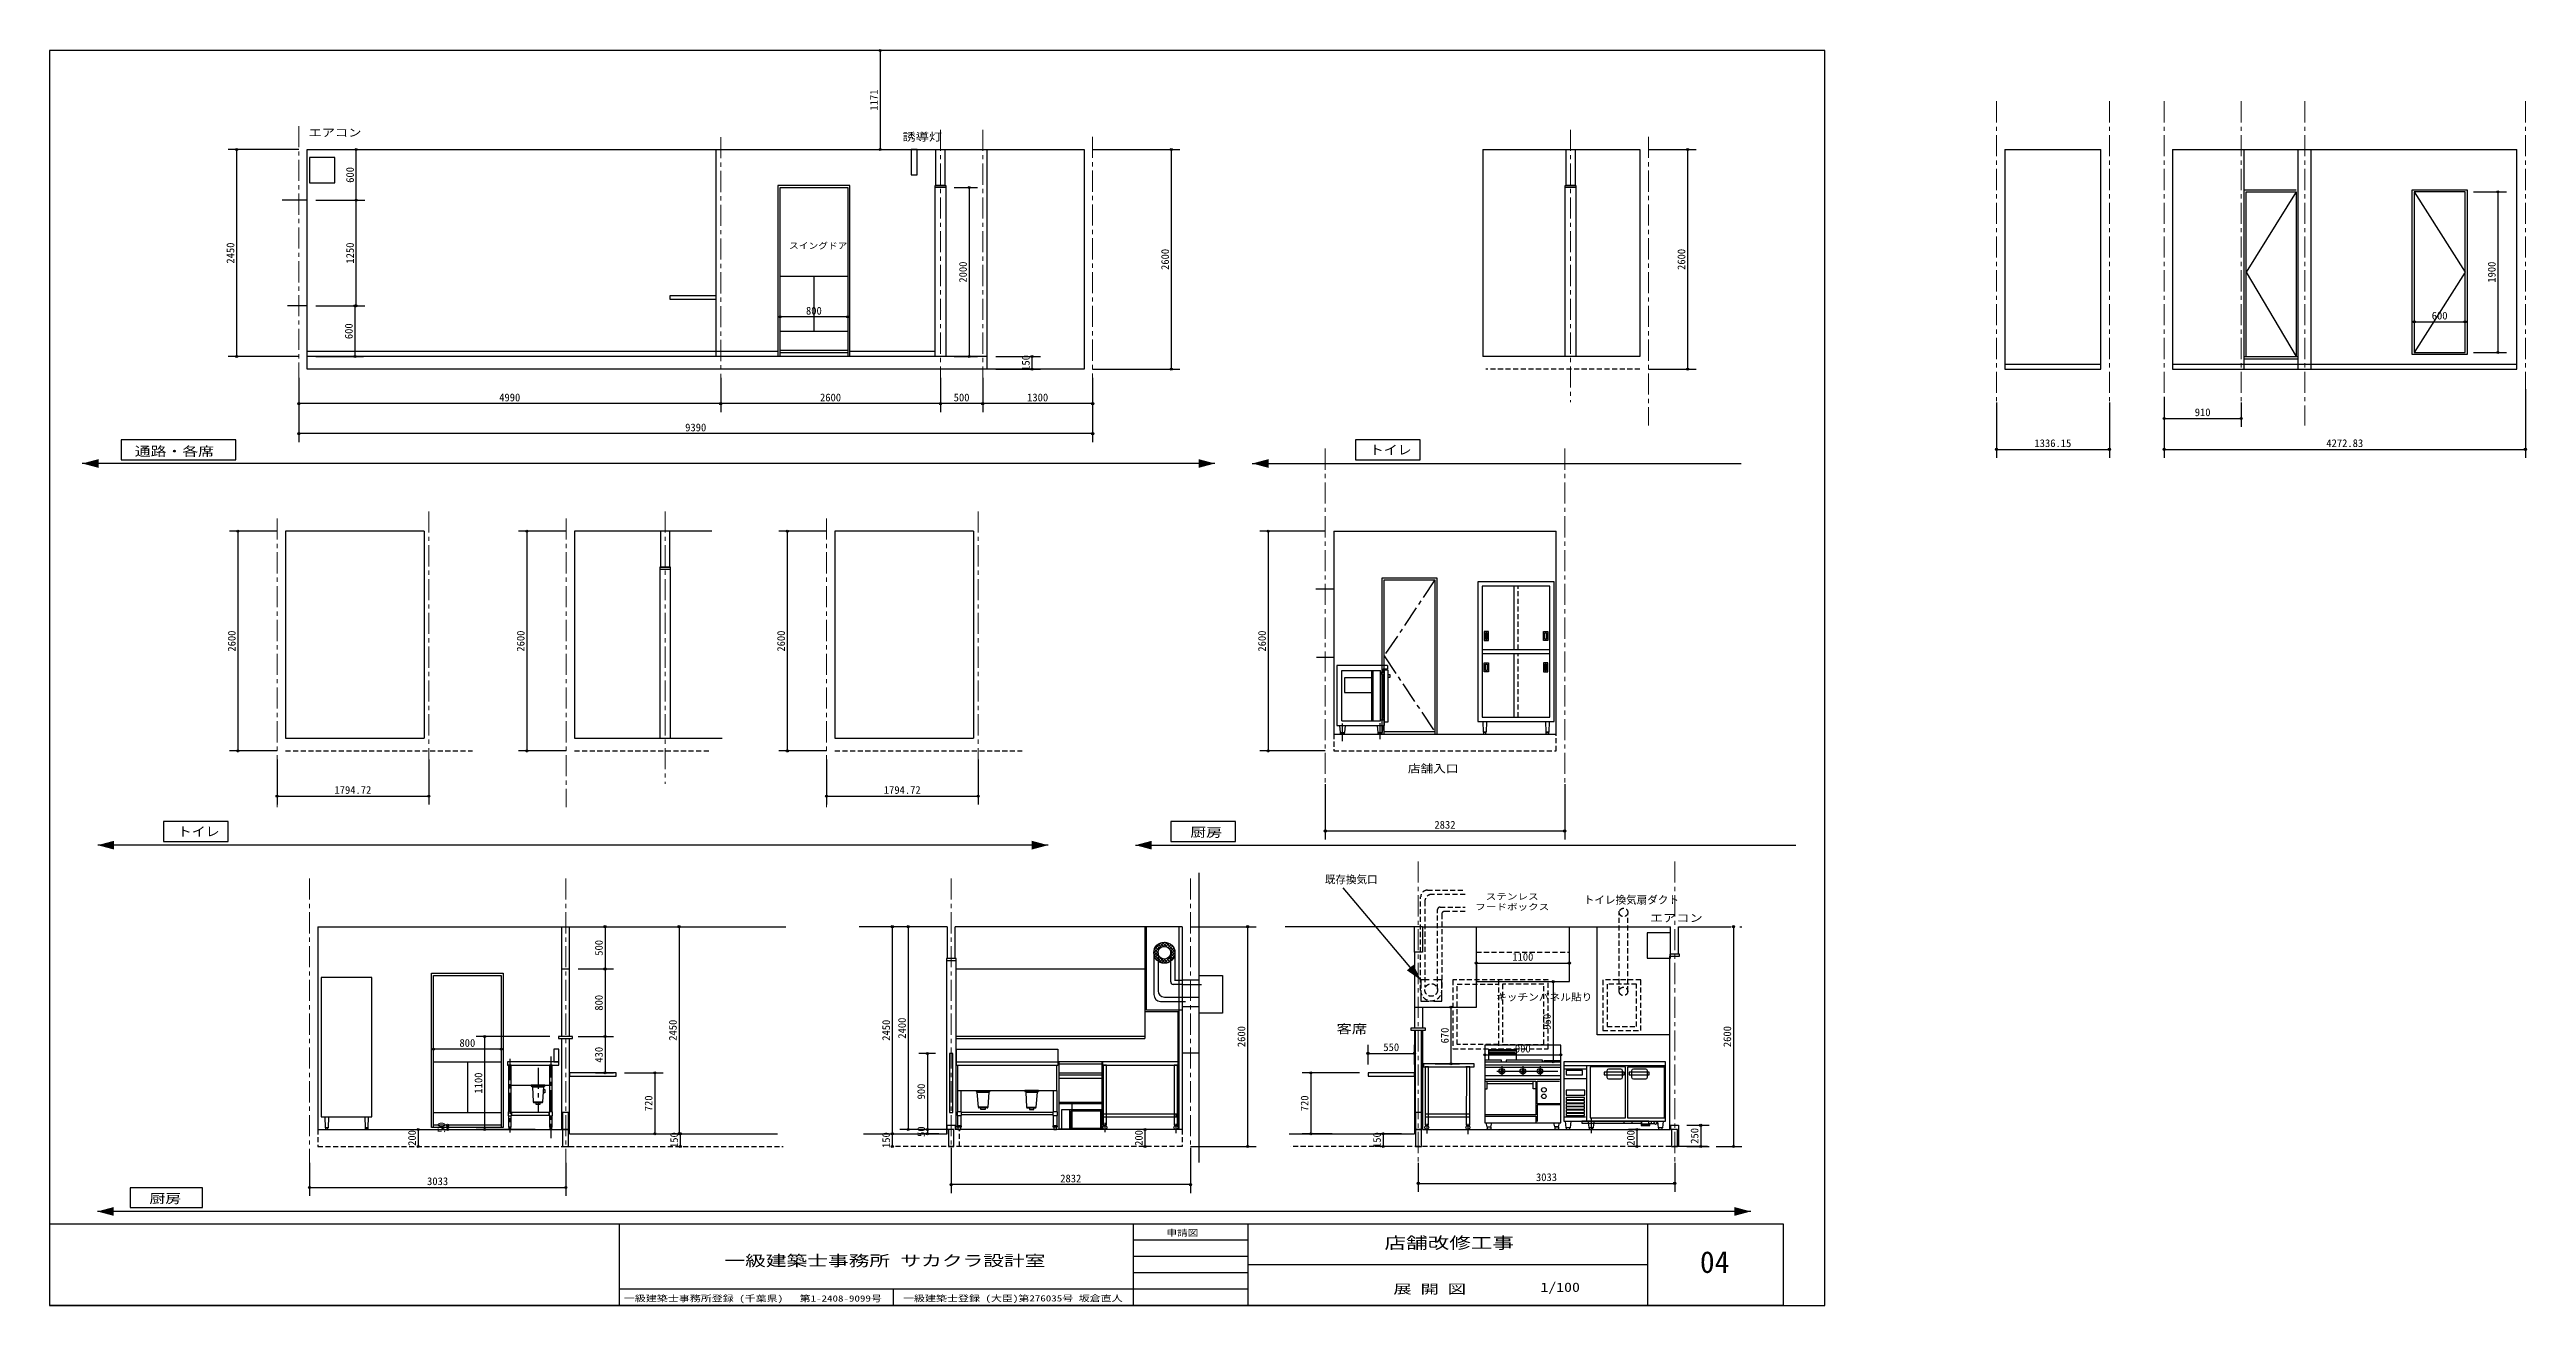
# Model space of a CAD drawing. Units: millimetres at full size, sheet at 1:50. Extents: x -40879 to 19685, y -34692 to 6825.
# Drawn here: x -9617 to 19685, y -34692 to -19830 of the extents above; entities that cross this region are included whole.
import ezdxf
from ezdxf.enums import TextEntityAlignment as Align

# ---------------------------------------------------------------- set-up
doc = ezdxf.new("R2010")
doc.units = ezdxf.units.MM
doc.header["$LTSCALE"] = 50
doc.header["$PDMODE"] = 32
doc.header["$PDSIZE"] = 25
for name, pattern in [('CHAIN1', [8, 5, -1, 1, -1]), ('DASHED1', [1.8, 1.2, -0.6]), ('DASHED2', [3, 2, -1])]:
    doc.linetypes.add(name, pattern=pattern)
doc.layers.add('0-0_0', color=7, linetype='Continuous')
doc.layers.add('0-8_8', color=6, linetype='CHAIN1', lineweight=9)
doc.styles.add('ＭＳ ゴシック', font='')
doc.styles.get('ＭＳ ゴシック').set_extended_font_data('MS Gothic')

msp = doc.modelspace()

# ---------------------------------------------------------------- texts
at = {"layer": '0-0_0', "style": 'ＭＳ ゴシック'}
for s, p in [('1171', (209.17, -20552.86)), ('600', (-5988.75, -21407.11)), ('2450', (-7403.57, -22363.36)), ('1250', (-5988.75, -22363.36)), ('2600', (3653.32, -22438.36)), ('2600', (9761.19, -22438.36)), ('2000', (1262.19, -22588.36)), ('1900', (19346.98, -22589.16)), ('600', (-6003.75, -23257.11)), ('150', (2005.31, -23632.11)), ('2600', (-7388.6, -26954.96)), ('2600', (-3970.54, -26954.96)), ('2600', (-889.62, -26954.96)), ('2600', (4799.67, -26954.96)), ('500', (-3045.22, -30553.9)), ('800', (-3045.22, -31203.9)), ('2450', (-2169.78, -31560.15)), ('2450', (353.15, -31560.15)), ('2400', (540.91, -31535.15)), ('950', (8169.93, -31428.9)), ('430', (-3045.22, -31818.9)), ('2600', (4556.07, -31635.15)), ('670', (6961.67, -31591.3)), ('2600', (10303.95, -31635.15)), ('1100', (-4469.82, -32185.15)), ('720', (-2456.98, -32393.9)), ('900', (767.79, -32253.9)), ('720', (5303.26, -32393.9)), ('200', (-5255.08, -32803.9)), ('50', (-4907.61, -32647.65)), ('150', (-2154.78, -32828.9)), ('150', (353.15, -32828.9)), ('50', (767.79, -32697.65)), ('200', (3341.74, -32803.9)), ('150', (6159.61, -32828.9)), ('200', (9161.39, -32803.9)), ('250', (9916.55, -32778.9))]:
    msp.add_text(s, height=91.64, rotation=90, dxfattribs=at).set_placement(p, align=Align.BOTTOM_LEFT)
for s, height, width, p in [('エアコン', 91.64, 1.25, (-6552.35, -20887.34)), ('誘導灯', 91.64, 1.25, (473.83, -20936.75)), ('スイングドア', 73.31, 1.15, (-868.59, -22210.74)), ('通路・各席', 110, 1.25, (-8608.69, -24672.03)), ('トイレ', 110, 1.1, (6001.26, -24655.28)), ('店舗入口', 91.64, 1.2, (6451.37, -28413.93)), ('トイレ', 110, 1.1, (-8099.6, -29171.87)), ('厨房', 110, 1.25, (3878.32, -29179.49)), ('ステンレス', 73.31, 1.25, (7373.33, -29912.13)), ('フードボックス', 73.31, 1.25, (7249.22, -30035.12)), ('エアコン', 91.64, 1.25, (9314.65, -30181.18)), ('キッチンパネル貼り', 84.31, 1.1, (7495.51, -31110.88)), ('客席', 110, 1.2, (5609.28, -31506.85)), ('厨房', 110, 1.25, (-8435.21, -33513.99)), ('申請図', 73.31, 1.25, (3597.04, -33891.57)), ('店舗改修工事', 138.6, 1.35, (6175.9, -34061.74)), ('一級建築士事務所 サカクラ設計室', 128.3, 1.4, (-1632.97, -34264.85)), ('一級建築士登録 (大臣)第276035号 坂倉直人', 73.31, 1.3, (480.01, -34666.85)), ('1/100', 110, 1.25, (8019.54, -34564.29))]:
    msp.add_text(s, height=height, dxfattribs=dict(at, width=width)).set_placement(p, align=Align.BOTTOM_LEFT)
for s, height, p in [('800', 91.64, (-668.16, -22994.13)), ('600', 91.64, (18564.03, -23051.97)), ('4990', 91.64, (-4297.22, -24020.21)), ('2600', 91.64, (-502.22, -24020.21)), ('500', 91.64, (1079.03, -24020.21)), ('1300', 91.64, (1947.78, -24020.21)), ('9390', 91.64, (-2097.22, -24375.06)), ('910', 91.64, (15760.75, -24195.98)), ('1336.15', 91.64, (13864.17, -24561.48)), ('4272.83', 91.64, (17317.16, -24561.48)), ('1794.72', 91.64, (-6246.49, -28665.23)), ('1794.72', 91.64, (252.49, -28665.23)), ('2832', 91.64, (6766.21, -29077.28)), ('既存換気口', 91.64, (5469.33, -29725.16)), ('トイレ換気扇ダクト', 91.64, (8534, -29965.94)), ('1100', 91.64, (7687.4, -30640.39)), ('800', 91.64, (-4767.48, -31658.59)), ('550', 91.64, (6161.99, -31709.1)), ('900', 91.64, (7718.65, -31725.84)), ('3033', 91.64, (-5150.79, -33295.25)), ('2832', 91.64, (2339.53, -33262.48)), ('3033', 91.64, (7967.24, -33247.48)), ('04', 256.6, (9907.04, -34383.71))]:
    msp.add_text(s, height=height, dxfattribs=at).set_placement(p, align=Align.BOTTOM_LEFT)
at = {"layer": '0-0_0', "style": 'ＭＳ ゴシック', "width": 1.3}
msp.add_text('一級建築士事務所登録 (千葉県) \u3000第1-2408-9099号', height=73.31, rotation=359.985, dxfattribs=at).set_placement((-2822.6, -34667.42), align=Align.BOTTOM_LEFT)
at = {"layer": '0-0_0', "insert": (6279.78, -34564.29), "char_height": 110, "attachment_point": 7, "style": 'ＭＳ ゴシック'}
msp.add_mtext('\\T1.48;\\W1.45;展開図', dxfattribs=at)

# ---------------------------------------------------------------- linework, layer by layer
at = {"layer": '0-0_0'}
for p, q in [((209.17, -19842.36), (209.17, -21013.36)), ((-6667.22, -21013.36), (-7503.57, -21013.36)), ((-7403.57, -21013.36), (-7403.57, -23463.36)), ((-6567.22, -21013.36), (2622.78, -21013.36)), ((-6567.22, -23613.36), (-6567.22, -21013.36)), ((-6467.22, -21013.36), (-5888.75, -21013.36)), ((-5988.75, -21613.36), (-5988.75, -21013.36)), ((-1730.56, -23463.36), (-1730.56, -21013.36)), ((869.44, -21438.36), (869.44, -21013.36)), ((976.11, -21013.36), (976.11, -21438.36)), ((1476.11, -23463.36), (1476.11, -21013.36)), ((2622.78, -21013.36), (2622.78, -23613.36)), ((2722.78, -21013.36), (3753.32, -21013.36)), ((3653.32, -21013.36), (3653.32, -23613.36)), ((7339.82, -21013.36), (9197.68, -21013.36)), ((7339.82, -21013.36), (7339.82, -23463.36)), ((8324.35, -21438.36), (8324.35, -21013.36)), ((8431.02, -21013.36), (8431.02, -21438.36)), ((9197.68, -21013.36), (9197.68, -23463.36)), ((9297.68, -21013.36), (9861.19, -21013.36)), ((9761.19, -21013.36), (9761.19, -23613.36)), ((13514.85, -21014.16), (14651, -21014.16)), ((14651, -23614.16), (14651, -21014.16)), ((15499.5, -21014.16), (19572.33, -21014.16)), ((15499.5, -21014.16), (15499.5, -23614.16)), ((16344.5, -23614.16), (16344.5, -21014.16)), ((16985.52, -23614.16), (16985.52, -21014.16)), ((17139.41, -23614.16), (17139.41, -21014.16)), ((-6567.22, -21613.36), (-6864.34, -21613.36)), ((-6467.22, -21613.36), (-5888.75, -21613.36)), ((-6467.22, -21613.36), (-5888.75, -21613.36)), ((-5988.75, -22863.36), (-5988.75, -21613.36)), ((-974.41, -21463.36), (-174.41, -21463.36)), ((-974.41, -23463.36), (-974.41, -21463.36)), ((-174.41, -21463.36), (-174.41, -23463.36)), ((-149.41, -23463.36), (-149.41, -21438.36)), ((859.44, -23463.36), (859.44, -21463.36)), ((976.11, -21438.36), (869.44, -21438.36)), ((986.11, -21463.36), (986.11, -23463.36)), ((1086.11, -21463.36), (1362.19, -21463.36)), ((1262.19, -21463.36), (1262.19, -23463.36)), ((8314.35, -23463.36), (8314.35, -21463.36)), ((8431.02, -21438.36), (8324.35, -21438.36)), ((8441.02, -21463.36), (8441.02, -23463.36)), ((16344.5, -21489.16), (16960.52, -21489.16)), ((18332.78, -23439.16), (18332.78, -21489.16)), ((19057.78, -21514.16), (19446.98, -21514.16)), ((19346.98, -21514.16), (19346.98, -23414.16)), ((-974.41, -22513.36), (-174.41, -22513.36)), ((-574.41, -22513.36), (-574.41, -23163.36)), ((-6567.22, -22863.36), (-6800.33, -22863.36)), ((-6467.22, -22863.36), (-5903.75, -22863.36)), ((-6467.22, -22863.36), (-5888.75, -22863.36)), ((-6003.75, -22863.36), (-6003.75, -23463.36)), ((-174.41, -22994.13), (-974.41, -22994.13)), ((18357.78, -23051.97), (18957.78, -23051.97)), ((-1637.16, -23403.36), (-6567.22, -23403.36)), ((-999.41, -23403.36), (-1730.56, -23403.36)), ((-974.41, -23163.36), (-174.41, -23163.36)), ((-974.41, -23388.36), (-174.41, -23388.36)), ((-974.41, -23413.36), (-174.41, -23413.36)), ((859.44, -23403.36), (-149.41, -23403.36)), ((18982.78, -23439.16), (18332.78, -23439.16)), ((19057.78, -23414.16), (19446.98, -23414.16)), ((-6667.22, -23463.36), (-7503.57, -23463.36)), ((-6667.22, -23713.36), (-6667.22, -24120.21)), ((1476.11, -23463.36), (-6567.22, -23463.36)), ((-6467.22, -23463.36), (-5903.75, -23463.36)), ((-1677.22, -23713.36), (-1677.22, -24120.21)), ((-1677.22, -23713.36), (-1677.22, -24120.21)), ((922.78, -23713.36), (922.78, -24120.21)), ((922.78, -23713.36), (922.78, -24120.21)), ((1086.11, -23463.36), (1362.19, -23463.36)), ((1422.78, -23713.36), (1422.78, -24120.21)), ((1422.78, -23713.36), (1422.78, -24120.21)), ((1476.11, -23613.36), (1476.11, -23463.36)), ((1576.11, -23463.36), (2105.31, -23463.36)), ((1576.11, -23613.36), (2105.31, -23613.36)), ((2005.31, -23463.36), (2005.31, -23613.36)), ((2722.78, -23613.36), (3753.32, -23613.36)), ((2722.78, -23713.36), (2722.78, -24120.21)), ((9197.68, -23463.36), (7339.82, -23463.36)), ((9297.68, -23613.36), (9861.19, -23613.36)), ((13514.85, -23554.16), (14651, -23554.16)), ((15499.5, -23554.16), (19572.33, -23554.16)), ((16344.5, -23464.16), (16985.52, -23464.16)), ((16344.5, -23489.16), (16985.52, -23489.16)), ((-6667.22, -23937.39), (-6667.22, -24475.06)), ((-1677.22, -24020.21), (-6667.22, -24020.21)), ((922.78, -24020.21), (-1677.22, -24020.21)), ((1422.78, -24020.21), (922.78, -24020.21)), ((2722.78, -24020.21), (1422.78, -24020.21)), ((2722.78, -23937.39), (2722.78, -24475.06)), ((13414.85, -24008.6), (13414.85, -24661.48)), ((14751, -24008.6), (14751, -24661.48)), ((15399.5, -23938.52), (15399.5, -24661.48)), ((15399.5, -24008.6), (15399.5, -24295.98)), ((16309.5, -24008.6), (16309.5, -24295.98)), ((19672.33, -23848.75), (19672.33, -24661.48)), ((15399.5, -24195.98), (16309.5, -24195.98)), ((2722.78, -24375.06), (-6667.22, -24375.06)), ((13414.85, -24561.48), (14751, -24561.48)), ((15399.5, -24561.48), (19672.33, -24561.48)), ((4169.18, -24728.65), (-9229.23, -24728.65)), ((4611.46, -24728.65), (10396.75, -24728.65)), ((-6925.09, -25529.96), (-7488.6, -25529.96)), ((-7388.6, -25529.96), (-7388.6, -28129.96)), ((-6825.09, -25529.96), (-6825.09, -27979.96)), ((-5183.72, -25529.96), (-6825.09, -25529.96)), ((-5183.72, -25529.96), (-5183.72, -27979.96)), ((-3507.03, -25529.96), (-4070.54, -25529.96)), ((-3970.54, -25529.96), (-3970.54, -28129.96)), ((-3407.03, -25529.96), (-3407.03, -27979.96)), ((-1781.48, -25529.96), (-3407.03, -25529.96)), ((-426.11, -25529.96), (-989.62, -25529.96)), ((-889.62, -25529.96), (-889.62, -28129.96)), ((-326.11, -25529.96), (-326.11, -27979.96)), ((1315.26, -25529.96), (-326.11, -25529.96)), ((1315.26, -25529.96), (1315.26, -27979.96)), ((5475.21, -25529.96), (4699.67, -25529.96)), ((4799.67, -25529.96), (4799.67, -28129.96)), ((5575.21, -25529.96), (5575.21, -27929.96)), ((5575.21, -25529.96), (8207.21, -25529.96)), ((8207.21, -27929.96), (8207.21, -25529.96)), ((-2397.26, -25979.96), (-2397.26, -27979.96)), ((-2270.59, -27979.96), (-2270.59, -25979.96)), ((5575.21, -26214.96), (5363.22, -26214.96)), ((6146.65, -27929.96), (6146.65, -26080.37)), ((6771.65, -26105.37), (6771.65, -27929.96)), ((7331.23, -26179.96), (7331.23, -27729.96)), ((8131.23, -26179.96), (7331.23, -26179.96)), ((7706.23, -26179.96), (7706.23, -26929.96)), ((8131.23, -27729.96), (8131.23, -26179.96)), ((7331.23, -26929.96), (8131.23, -26929.96)), ((5575.21, -27022.71), (5371, -27022.71)), ((6210.13, -27118.3), (5610.13, -27118.3)), ((5610.13, -27118.3), (5610.13, -27829.96)), ((5671.95, -27773.97), (5671.95, -27177.78)), ((5671.95, -27177.78), (6129.65, -27177.78)), ((6022.98, -27177.78), (6022.98, -27773.97)), ((6041.01, -27773.97), (6041.01, -27177.78)), ((6129.65, -27773.97), (6129.65, -27177.78)), ((6157.64, -27229.1), (6157.64, -27730.14)), ((6210.13, -27118.3), (6210.13, -27157.95)), ((8131.23, -26979.96), (7331.23, -26979.96)), ((7706.23, -26979.96), (7706.23, -27729.96)), ((5701.1, -27265.26), (5701.1, -27438.94)), ((6022.98, -27265.26), (5701.1, -27265.26)), ((5701.1, -27438.94), (6022.98, -27438.94)), ((5610.13, -27829.96), (6175.14, -27829.96)), ((5641.72, -27829.96), (5651.11, -27911.4)), ((5671.95, -27773.97), (6129.65, -27773.97)), ((5676.06, -27805.73), (5676.06, -28012.61)), ((5710.4, -27829.96), (5701.01, -27911.4)), ((6087.78, -27829.96), (6097.17, -27911.4)), ((6122.12, -27800.45), (6122.12, -27989.02)), ((6156.46, -27829.96), (6147.07, -27911.4)), ((6152.1, -27740.15), (6159.32, -27740.15)), ((7331.23, -27729.96), (8131.23, -27729.96)), ((7340.75, -27779.96), (7344.52, -27909.32)), ((7381.94, -27779.96), (7378.18, -27909.32)), ((8080.52, -27779.96), (8084.29, -27909.32)), ((8121.72, -27779.96), (8117.95, -27909.32)), ((-6825.09, -27979.96), (-5183.72, -27979.96)), ((-3407.03, -27979.96), (-1659.58, -27979.96)), ((-326.11, -27979.96), (1315.26, -27979.96)), ((5575.21, -27929.96), (8207.21, -27929.96)), ((5651.11, -27911.4), (5701.01, -27911.4)), ((5697.33, -27911.4), (5697.33, -27929.96)), ((6097.17, -27911.4), (6147.07, -27911.4)), ((6143.39, -27911.4), (6143.39, -27929.96)), ((6771.65, -27904.96), (6171.65, -27904.96)), ((7344.52, -27909.32), (7378.18, -27909.32)), ((8117.95, -27909.32), (8084.29, -27909.32)), ((-6925.09, -28129.96), (-7488.6, -28129.96)), ((-6925.09, -28229.96), (-6925.09, -28765.23)), ((-5130.38, -28229.96), (-5130.38, -28765.23)), ((-3507.03, -28129.96), (-4070.54, -28129.96)), ((-426.11, -28129.96), (-989.62, -28129.96)), ((-426.11, -28229.96), (-426.11, -28765.23)), ((1368.6, -28229.96), (1368.6, -28765.23)), ((5475.21, -28129.96), (4699.67, -28129.96)), ((-6925.09, -28665.23), (-5130.38, -28665.23)), ((-426.11, -28665.23), (1368.6, -28665.23)), ((5475.21, -28524.4), (5475.21, -29177.28)), ((8307.21, -28524.4), (8307.21, -29177.28)), ((2196.74, -29245.25), (-9047.12, -29245.25)), ((3228.77, -29245.25), (11042.29, -29245.25)), ((5475.21, -29077.28), (8307.21, -29077.28)), ((3980.53, -29572), (3980.53, -32998.52)), ((6604.39, -30840.67), (5685.13, -29751.56)), ((-6442.29, -30210.15), (-6442.29, -32610.15)), ((-6442.29, -30210.15), (-908.27, -30210.15)), ((-3558.29, -30710.15), (-3558.29, -30210.15)), ((-3464.29, -30710.15), (-3464.29, -30210.15)), ((-3364.29, -30210.15), (-2945.22, -30210.15)), ((-3045.22, -30210.15), (-3045.22, -30710.15)), ((-2169.78, -30210.15), (-2169.78, -32660.15)), ((1003.53, -30210.15), (-39.32, -30210.15)), ((353.15, -30210.15), (353.15, -32660.15)), ((997.53, -30210.15), (440.91, -30210.15)), ((540.91, -30210.15), (540.91, -32610.15)), ((1003.53, -30210.15), (1003.53, -30585.15)), ((3780.53, -30210.15), (1097.53, -30210.15)), ((1097.53, -30585.15), (1097.53, -30210.15)), ((3341.22, -30210.15), (3341.22, -31533.94)), ((3361.72, -31198.3), (3361.72, -30210.15)), ((3446.72, -30518.68), (3572.27, -30393.12)), ((3454.02, -30476.02), (3529.61, -30400.43)), ((3502.41, -30489.46), (3465.38, -30452.42)), ((3516.11, -30467.8), (3480.72, -30432.42)), ((3535.89, -30452.23), (3499.65, -30415.99)), ((3562.69, -30443.67), (3522.32, -30403.3)), ((3605.57, -30451.2), (3549.49, -30395.12)), ((3555.95, -30444.8), (3603.51, -30397.23)), ((3696.17, -30506.44), (3583.4, -30393.67)), ((3590.57, -30445.53), (3629.06, -30407.05)), ((3614.76, -30456.7), (3650.44, -30421.02)), ((3632.55, -30474.26), (3668.18, -30438.63)), ((3678.92, -30453.84), (3636.01, -30410.92)), ((3644.01, -30498.16), (3682.31, -30459.86)), ((3743.03, -30210.15), (3743.03, -32610.15)), ((3780.53, -30210.15), (3780.53, -32610.15)), ((3880.53, -30210.15), (4656.07, -30210.15)), ((4556.07, -30210.15), (4556.07, -32810.15)), ((6624.24, -30210.15), (5000.06, -30210.15)), ((6530.74, -30510.15), (6530.74, -30210.15)), ((6624.24, -30210.15), (6624.24, -30510.15)), ((6624.24, -30210.15), (9560.24, -30210.15)), ((7262.4, -30663.4), (7262.4, -30210.15)), ((8362.4, -30695.15), (8362.4, -30210.15)), ((8689.97, -31487.75), (8689.97, -30210.15)), ((9560.24, -30535.15), (9560.24, -30210.15)), ((10303.95, -30210.15), (10303.95, -32810.15)), ((10378.28, -30210.15), (10403.95, -30210.15)), ((-5098.73, -30760.56), (-4248.73, -30760.56)), ((-5098.73, -32585.15), (-5098.73, -30760.56)), ((-4248.73, -30760.56), (-4248.73, -32585.15)), ((-3558.29, -30710.15), (-3464.29, -30710.15)), ((-3558.29, -31510.15), (-3558.29, -30710.15)), ((-3464.29, -31510.15), (-3464.29, -30710.15)), ((-3364.29, -30710.15), (-2945.22, -30710.15)), ((-3364.29, -30710.15), (-2945.22, -30710.15)), ((-3045.22, -30710.15), (-3045.22, -31510.15)), ((993.53, -30610.15), (993.53, -32660.15)), ((1107.53, -32610.15), (1107.53, -30585.15)), ((1107.53, -30710.15), (3341.22, -30710.15)), ((3446.72, -30518.54), (3446.72, -31013.8)), ((3584.69, -30642.45), (3447.39, -30505.15)), ((3547.67, -30640.79), (3449.05, -30542.17)), ((3450.83, -30549.92), (3498.39, -30502.36)), ((3496.72, -30519.13), (3453.92, -30476.32)), ((3460.64, -30575.46), (3499.13, -30536.98)), ((3474.62, -30596.84), (3510.3, -30561.16)), ((3492.23, -30614.59), (3527.86, -30578.96)), ((3496.72, -30518.45), (3496.72, -30968.8)), ((3513.46, -30628.72), (3551.75, -30590.42)), ((3538.81, -30638.71), (3585.72, -30591.8)), ((3613.52, -30635.93), (3570.71, -30593.12)), ((3637.42, -30624.47), (3600.38, -30587.43)), ((3611.67, -30636.57), (3690.16, -30558.08)), ((3657.42, -30609.12), (3622.04, -30573.73)), ((3673.85, -30590.19), (3637.61, -30553.95)), ((3686.54, -30567.52), (3646.17, -30527.15)), ((3646.72, -30863.8), (3646.72, -30499.51)), ((3696.72, -30518.12), (3696.72, -30851.56)), ((6530.74, -30510.15), (6530.74, -31410.15)), ((6624.24, -30510.15), (6530.74, -30510.15)), ((7262.4, -31162.55), (7262.4, -30591.19)), ((7262.4, -30640.39), (8362.4, -30640.39)), ((7262.4, -30663.4), (7262.4, -30860.15)), ((8362.4, -30860.15), (8362.4, -30663.4)), ((9550.24, -32610.15), (9550.24, -30560.15)), ((-5073.73, -30785.56), (-4273.73, -30785.56)), ((-5073.73, -32585.15), (-5073.73, -30785.56)), ((-4273.73, -30785.56), (-4273.73, -32585.15)), ((3571.72, -31043.8), (3780.53, -31043.8)), ((3780.53, -30893.8), (3676.72, -30893.8)), ((3696.72, -30843.8), (3780.53, -30843.8)), ((3712.22, -31043.8), (3980.53, -31043.8)), ((3780.53, -30840.15), (3980.53, -30840.15)), ((3780.53, -30893.8), (4009.2, -30893.8)), ((7262.4, -30860.15), (8362.4, -30860.15)), ((8076.15, -30860.15), (8069.93, -30860.15)), ((8169.93, -30860.15), (8169.93, -31810.15)), ((3735.03, -31218.8), (3341.22, -31218.8)), ((3780.53, -31198.3), (3361.72, -31198.3)), ((3526.72, -31093.8), (3821.31, -31093.8)), ((3735.03, -32610.15), (3735.03, -31218.8)), ((3780.53, -31155.15), (3980.53, -31155.15)), ((6530.74, -31162.55), (7262.4, -31162.55)), ((6624.24, -31162.55), (6624.24, -31410.15)), ((6723.87, -31162.55), (7061.67, -31162.55)), ((6961.67, -31162.55), (6961.67, -31832.55)), ((-3696.43, -31510.15), (-4569.82, -31510.15)), ((-4469.82, -31510.15), (-4469.82, -32610.15)), ((-3558.29, -32610.15), (-3558.29, -31533.94)), ((-3464.29, -32660.15), (-3464.29, -31533.94)), ((-3364.29, -31510.15), (-2945.22, -31510.15)), ((-3157.99, -31510.15), (-2945.22, -31510.15)), ((-3045.22, -31510.15), (-3045.22, -31940.15)), ((3341.22, -31510.15), (1107.53, -31510.15)), ((1107.53, -31533.94), (3341.22, -31533.94)), ((5980.74, -31840.15), (5980.74, -31609.1)), ((6530.74, -31435.15), (6530.74, -32660.15)), ((6530.74, -31840.15), (6530.74, -31609.1)), ((6543.24, -32410.15), (6543.24, -31435.15)), ((6608.24, -31435.15), (6608.24, -32410.15)), ((6624.24, -31435.15), (6624.24, -32610.15)), ((9550.24, -31487.75), (8689.97, -31487.75)), ((-4273.73, -31658.59), (-5073.73, -31658.59)), ((-5073.73, -31810.15), (-4273.73, -31810.15)), ((-4673.73, -31810.15), (-4673.73, -32407.03)), ((-4155.76, -32400.15), (-4155.76, -31850.15)), ((-3670.76, -32400.15), (-3670.76, -31850.15)), ((863.72, -31710.15), (667.79, -31710.15)), ((767.79, -31710.15), (767.79, -32610.15)), ((1112.87, -31853.33), (1112.87, -31660.15)), ((1112.87, -31810.15), (2312.87, -31810.15)), ((2312.87, -31853.33), (1112.87, -31853.33)), ((1124.74, -31853.33), (1124.74, -32149.24)), ((2323.94, -31831.6), (2834.2, -31831.6)), ((3780.53, -31702.9), (3984.74, -31702.9)), ((5980.74, -31709.1), (6530.74, -31709.1)), ((6773.69, -31832.55), (7061.67, -31832.55)), ((7145.72, -31868.65), (7142.37, -32557.8)), ((7362.4, -31725.84), (8262.4, -31725.84)), ((7362.4, -31870.78), (8249.41, -31870.78)), ((7375.4, -31810.15), (8262.4, -31810.15)), ((8262.4, -31849.13), (7375.4, -31849.13)), ((7408.6, -31664.33), (7731.56, -31664.33)), ((7408.6, -31791.38), (7408.6, -31664.33)), ((7731.56, -31680.21), (7408.6, -31680.21)), ((7408.6, -31693.2), (7720.01, -31693.2)), ((7408.6, -31710.53), (7731.56, -31710.53)), ((7504.85, -31921.31), (8227.93, -31921.31)), ((7556.11, -31889.58), (7550.38, -31950.68)), ((7564.08, -31862.35), (7564.08, -31978.55)), ((7572.06, -31889.58), (7577.78, -31950.68)), ((7731.56, -31664.33), (7731.56, -31789.93)), ((7804.43, -31889.58), (7798.7, -31950.68)), ((7812.4, -31862.35), (7812.4, -31978.55)), ((7820.38, -31889.58), (7826.1, -31950.68)), ((8007.99, -31889.58), (8002.27, -31950.68)), ((8015.97, -31862.35), (8015.97, -31978.55)), ((8023.95, -31889.58), (8029.67, -31950.68)), ((8298.68, -31852.69), (9498.68, -31852.69)), ((8566.18, -31897.81), (8298.68, -31897.81)), ((8567.06, -31855.47), (8567.06, -32510.15)), ((8805.57, -31916.26), (8805.57, -31989.52)), ((8971.71, -31894.99), (8826.83, -31894.99)), ((8992.98, -31989.52), (8992.98, -31916.26)), ((9099.4, -31916.26), (9099.4, -31989.52)), ((9265.54, -31894.99), (9120.67, -31894.99)), ((9286.81, -31989.52), (9286.81, -31916.26)), ((-4155.76, -32085.15), (-3700.76, -32085.15)), ((-3756.31, -32085.15), (-3917.72, -32085.15)), ((-3917.72, -32085.15), (-3917.72, -32095.34)), ((-3764.31, -32103.34), (-3909.72, -32103.34)), ((-3904.79, -32103.34), (-3895.79, -32281.63)), ((-3904.79, -32103.34), (-3764.31, -32103.34)), ((-3756.31, -32085.15), (-3756.31, -32095.34)), ((-3157.99, -31940.15), (-2945.22, -31940.15)), ((-2814.29, -31940.15), (-2356.98, -31940.15)), ((-2456.98, -31940.15), (-2456.98, -32660.15)), ((1124.74, -32149.24), (1124.74, -32399.98)), ((1166.92, -32399.98), (1166.92, -32149.24)), ((1344.62, -32149.24), (1506.03, -32149.24)), ((1344.62, -32149.24), (1344.62, -32159.44)), ((1352.62, -32167.44), (1498.03, -32167.44)), ((1493.1, -32167.44), (1352.62, -32167.44)), ((1493.1, -32167.44), (1484.1, -32345.72)), ((1506.03, -32149.24), (1506.03, -32159.44)), ((2081.13, -32149.24), (1919.72, -32149.24)), ((1919.72, -32149.24), (1919.72, -32159.44)), ((2073.13, -32167.44), (1927.72, -32167.44)), ((1932.65, -32167.44), (1941.65, -32345.72)), ((1932.65, -32167.44), (2073.13, -32167.44)), ((2081.13, -32149.24), (2081.13, -32159.44)), ((2258.92, -32399.98), (2258.92, -32149.24)), ((2300.92, -32149.24), (2300.92, -32399.98)), ((2834.2, -31944.15), (2323.94, -31944.15)), ((2323.94, -31961.87), (2834.2, -31961.87)), ((2323.94, -32003.85), (2834.2, -32003.85)), ((5880.74, -31940.15), (5203.26, -31940.15)), ((5303.26, -31940.15), (5303.26, -32660.15)), ((7362.4, -31971.84), (8262.4, -31971.84)), ((8262.4, -32018.04), (7362.4, -32018.04)), ((7391.28, -32064.24), (7935.12, -32064.24)), ((8298.68, -32005.66), (8566.18, -32005.66)), ((8826.83, -32010.79), (8971.71, -32010.79)), ((9120.67, -32010.79), (9265.54, -32010.79)), ((-6359.57, -32460.15), (-6355.8, -32589.51)), ((-6318.38, -32460.15), (-6322.15, -32589.51)), ((-5887.72, -32460.15), (-5883.96, -32589.51)), ((-5846.53, -32460.15), (-5850.3, -32589.51)), ((-5073.73, -32407.03), (-4273.73, -32407.03)), ((-4185.76, -32450.15), (-4185.76, -32580.36)), ((-4155.76, -32580.36), (-4155.76, -32450.15)), ((-3895.79, -32281.63), (-3895.79, -32283.28)), ((-3887.79, -32291.28), (-3790.74, -32291.28)), ((-3812.02, -32310.88), (-3812.02, -32291.28)), ((-3782.74, -32283.28), (-3782.74, -32281.63)), ((-3700.76, -32450.15), (-3700.76, -32580.36)), ((-3670.76, -32580.36), (-3670.76, -32450.15)), ((1124.74, -32445.46), (1124.74, -32566.65)), ((1166.92, -32566.65), (1166.92, -32445.46)), ((2253.92, -32410.15), (1171.98, -32410.15)), ((2253.92, -32435.46), (1171.98, -32435.46)), ((1371.05, -32347.37), (1371.05, -32345.72)), ((1476.1, -32355.37), (1379.05, -32355.37)), ((1400.33, -32374.97), (1400.33, -32355.37)), ((1484.1, -32345.72), (1484.1, -32347.37)), ((1941.65, -32345.72), (1941.65, -32347.37)), ((1949.65, -32355.37), (2046.7, -32355.37)), ((2025.42, -32374.97), (2025.42, -32355.37)), ((2054.7, -32347.37), (2054.7, -32345.72)), ((2258.92, -32566.65), (2258.92, -32445.46)), ((2300.92, -32445.46), (2300.92, -32566.65)), ((2323.94, -32286.15), (2834.2, -32286.15)), ((2323.94, -32303.65), (2834.2, -32303.65)), ((2356.26, -32286.15), (2356.26, -32303.65)), ((2834.2, -32375.7), (2356.59, -32375.7)), ((2356.59, -32375.7), (2356.59, -32603.65)), ((2419.31, -32286.15), (2419.31, -32303.65)), ((2448.01, -32375.7), (2448.01, -32603.65)), ((2834.2, -32394.78), (2466.67, -32394.78)), ((2466.67, -32394.78), (2466.67, -32603.65)), ((2475.99, -32303.65), (2475.99, -32387.82)), ((2736.1, -32286.15), (2736.1, -32303.65)), ((2799.59, -32303.65), (2799.59, -32286.15)), ((2848.7, -32430.15), (2848.7, -32460.15)), ((3728.7, -32430.15), (2848.7, -32430.15)), ((2848.7, -32460.15), (3728.7, -32460.15)), ((3712.92, -32460.15), (3712.92, -32430.15)), ((7362.4, -32451.16), (7966.88, -32451.16)), ((7966.88, -32451.16), (7966.88, -32530.15)), ((8262.4, -32318.34), (7981.32, -32318.34)), ((7981.32, -32318.34), (7981.32, -32517.15)), ((8298.68, -32459.79), (8553.71, -32459.79)), ((8311.9, -32510.15), (8321.29, -32591.59)), ((8380.58, -32510.15), (8371.19, -32591.59)), ((8584.84, -32510.15), (8594.23, -32591.59)), ((8619.18, -32480.55), (8619.18, -32652.68)), ((8653.52, -32510.15), (8644.13, -32591.59)), ((9403.65, -32510.15), (9413.04, -32591.59)), ((9472.33, -32510.15), (9462.94, -32591.59)), ((-6442.29, -32610.15), (-3558.29, -32610.15)), ((-6355.8, -32589.51), (-6322.15, -32589.51)), ((-5850.3, -32589.51), (-5883.96, -32589.51)), ((-5255.08, -32610.15), (-5255.08, -32810.15)), ((-4248.73, -32585.15), (-5098.73, -32585.15)), ((-4273.73, -32560.15), (-5073.73, -32560.15)), ((-4907.61, -32560.15), (-4907.61, -32610.15)), ((-3871.6, -32610.15), (-4569.82, -32610.15)), ((-4185.76, -32580.36), (-4155.76, -32580.36)), ((-3700.76, -32580.36), (-3670.76, -32580.36)), ((-3464.29, -32660.15), (-1004.73, -32660.15)), ((-2814.29, -32660.15), (-2356.98, -32660.15)), ((-2154.78, -32660.15), (-2154.78, -32810.15)), ((14.22, -32660.15), (1003.53, -32660.15)), ((353.15, -32660.15), (353.15, -32810.15)), ((1048.53, -32610.15), (440.91, -32610.15)), ((903.53, -32610.15), (667.79, -32610.15)), ((903.53, -32610.15), (667.79, -32610.15)), ((903.53, -32660.15), (667.79, -32660.15)), ((767.79, -32610.15), (767.79, -32660.15)), ((1097.53, -32560.15), (1097.53, -32610.15)), ((3780.53, -32610.15), (1097.53, -32610.15)), ((1124.74, -32576.77), (1166.92, -32576.77)), ((2300.92, -32576.77), (2258.92, -32576.77)), ((2860.08, -32557.8), (2860.08, -32565.65)), ((2868.7, -32531.93), (2868.7, -32642.59)), ((2877.61, -32557.8), (2877.61, -32566.01)), ((3341.74, -32610.15), (3341.74, -32810.15)), ((3700.08, -32557.8), (3700.08, -32565.65)), ((3708.7, -32542.03), (3708.7, -32652.7)), ((3717.61, -32557.8), (3717.61, -32566.01)), ((3880.53, -32810.15), (4656.07, -32810.15)), ((5046.25, -32660.15), (6530.74, -32660.15)), ((5558.1, -32660.15), (5203.26, -32660.15)), ((6375.16, -32660.15), (6059.61, -32660.15)), ((6375.16, -32810.15), (6059.61, -32810.15)), ((6159.61, -32660.15), (6159.61, -32810.15)), ((6624.24, -32610.15), (9560.24, -32610.15)), ((6667.1, -32557.8), (6667.1, -32565.65)), ((6675.72, -32542.03), (6675.72, -32656.44)), ((6684.63, -32557.8), (6684.63, -32566.01)), ((7153.74, -32557.8), (7153.74, -32565.65)), ((7162.37, -32542.03), (7162.37, -32664.03)), ((7171.28, -32557.8), (7171.28, -32566.01)), ((7390.64, -32579.15), (7380, -32530.15)), ((7435.23, -32610.91), (7384.06, -32610.91)), ((7390.64, -32579.15), (7390.64, -32610.91)), ((7390.64, -32579.15), (7435.23, -32579.15)), ((7435.23, -32579.15), (7445.87, -32530.15)), ((7435.23, -32579.15), (7435.23, -32610.91)), ((8189.58, -32579.15), (8178.94, -32530.15)), ((8189.58, -32579.15), (8189.58, -32610.91)), ((8234.17, -32579.15), (8189.58, -32579.15)), ((8189.58, -32579.15), (8237.86, -32579.15)), ((8189.58, -32610.91), (8240.75, -32610.91)), ((8224.87, -32610.91), (8189.58, -32610.91)), ((8234.17, -32579.15), (8244.81, -32530.15)), ((8234.17, -32579.15), (8234.17, -32610.91)), ((8371.19, -32591.59), (8321.29, -32591.59)), ((8324.97, -32591.59), (8324.97, -32610.15)), ((8644.13, -32591.59), (8594.23, -32591.59)), ((8597.91, -32591.59), (8597.91, -32610.15)), ((9201.64, -32610.15), (9061.39, -32610.15)), ((9201.64, -32810.15), (9061.39, -32810.15)), ((9161.39, -32610.15), (9161.39, -32810.15)), ((9366, -32541.11), (9330.51, -32541.11)), ((9462.94, -32591.59), (9413.04, -32591.59)), ((9416.73, -32591.59), (9416.73, -32610.15)), ((9560.24, -32560.15), (9560.24, -32610.15)), ((9560.24, -32560.15), (9653.74, -32560.15)), ((9653.74, -32560.15), (9653.74, -32810.15)), ((9997.7, -32810.15), (9653.74, -32810.15)), ((9753.74, -32560.15), (10016.55, -32560.15)), ((9753.74, -32810.15), (10016.55, -32810.15)), ((9916.55, -32560.15), (9916.55, -32810.15)), ((10097.7, -32810.15), (10403.95, -32810.15)), ((-6542.29, -33004.59), (-6542.29, -33395.25)), ((-3509.29, -33004.59), (-3509.29, -33395.25)), ((1048.53, -32826.14), (1048.53, -33362.48)), ((3880.53, -32826.14), (3880.53, -33362.48)), ((6575.74, -33004.59), (6575.74, -33347.48)), ((9608.74, -33004.59), (9608.74, -33347.48)), ((-6542.29, -33295.25), (-3509.29, -33295.25)), ((3880.53, -33262.48), (1048.53, -33262.48)), ((6575.74, -33247.48), (9608.74, -33247.48)), ((10508.91, -33579.75), (-9051.28, -33579.75)), ((-9616.69, -33725.06), (10892.27, -33725.06)), ((-9616.69, -33725.06), (-9616.69, -34692.36)), ((-2876.52, -33725.06), (-2876.52, -34692.36)), ((3202.46, -33725.06), (3202.46, -34692.36)), ((4560.77, -33918.52), (3202.46, -33918.52)), ((4560.77, -33725.06), (4560.77, -34692.36)), ((9285.77, -33725.06), (9285.77, -34692.36)), ((10892.27, -33725.06), (10892.27, -34692.36)), ((4560.77, -34111.98), (3202.46, -34111.98)), ((4560.77, -34208.71), (9285.77, -34208.71)), ((4560.77, -34498.9), (-2876.52, -34498.9)), ((362.65, -34498.9), (362.65, -34692.36)), ((4560.77, -34305.44), (3202.46, -34305.44)), ((10892.27, -34692.36), (-9616.69, -34692.36))]:
    msp.add_line(p, q, dxfattribs=at)
at = {"layer": '0-0_0', "linetype": 'DASHED1'}
for p, q in [((9197.68, -23613.36), (7373.1, -23613.36)), ((7756.23, -26929.96), (7756.23, -26179.96)), ((7756.23, -27729.96), (7756.23, -26979.96)), ((5575.21, -27929.96), (5575.21, -28129.96)), ((8207.21, -28129.96), (8207.21, -27929.96)), ((-6825.09, -28129.96), (-4611.22, -28129.96)), ((-3407.03, -28129.96), (-1814.76, -28129.96)), ((-326.11, -28129.96), (1887.76, -28129.96)), ((5575.21, -28129.96), (8207.21, -28129.96)), ((6603.47, -30962.17), (6603.47, -29858.25)), ((6683.47, -29778.25), (7129.09, -29778.25)), ((7129.09, -29828.25), (6733.47, -29828.25)), ((6653.47, -29908.25), (6653.47, -30926.98)), ((6803.47, -30947.94), (6803.47, -30008.25)), ((6833.47, -29978.25), (7129.09, -29978.25)), ((6853.47, -30060.15), (6853.47, -30962.17)), ((7129.09, -30028.25), (6883.47, -30028.25)), ((8952.59, -30975.27), (8952.59, -30026.82)), ((9052.59, -30975.27), (9052.59, -30053.11)), ((7262.4, -30513.3), (8362.4, -30513.3)), ((7523.24, -30840.15), (7523.24, -31654.15)), ((7573.24, -30890.15), (7573.24, -31604.15)), ((3780.53, -32810.15), (345.08, -32810.15)), ((1148.53, -32810.15), (1148.53, -32610.15)), ((3780.53, -32610.15), (3780.53, -32810.15)), ((9653.74, -32810.15), (5062.74, -32810.15))]:
    msp.add_line(p, q, dxfattribs=at)
at = {"layer": '0-0_0', "linetype": 'CHAIN1'}
for p, q in [((-4170.76, -31774.95), (-4170.76, -32647.26)), ((-3837.02, -31880.27), (-3837.02, -32414.64)), ((-3685.76, -31744.26), (-3685.76, -32710.79))]:
    msp.add_line(p, q, dxfattribs=at)
at = {"layer": '0-0_0'}
for points in [[(-9616.69, -34692.36), (11383.31, -34692.36), (11383.31, -19842.36), (-9616.69, -19842.36)], [(575.75, -21312), (647.45, -21312), (647.45, -21013.36), (575.75, -21013.36)], [(-6542.39, -21406.93), (-6242.39, -21406.93), (-6242.39, -21106.93), (-6542.39, -21106.93)], [(986.11, -21463.36), (859.44, -21463.36), (859.44, -21438.36), (986.11, -21438.36)], [(8441.02, -21463.36), (8314.35, -21463.36), (8314.35, -21438.36), (8441.02, -21438.36)], [(18357.78, -23414.16), (18957.78, -23414.16), (18957.78, -21514.16), (18357.78, -21514.16)], [(-2280.56, -22783.36), (-1730.56, -22783.36), (-1730.56, -22743.36), (-2280.56, -22743.36)], [(-8767.84, -24683.77), (-7412.31, -24683.77), (-7412.31, -24448.97), (-8767.84, -24448.97)], [(5833.43, -24683.77), (6596.51, -24683.77), (6596.51, -24448.97), (5833.43, -24448.97)], [(-2397.26, -25979.96), (-2270.59, -25979.96), (-2270.59, -25954.96), (-2397.26, -25954.96)], [(7281.23, -27779.96), (8181.23, -27779.96), (8181.23, -26129.96), (7281.23, -26129.96)], [(7354.58, -26821.58), (7405.67, -26821.58), (7405.67, -26717.59), (7354.58, -26717.59)], [(7369.58, -26732.59), (7369.58, -26806.58), (7390.67, -26806.58), (7390.67, -26732.59)], [(8107.89, -26821.58), (8056.8, -26821.58), (8056.8, -26717.59), (8107.89, -26717.59)], [(8092.89, -26732.59), (8092.89, -26806.58), (8071.8, -26806.58), (8071.8, -26732.59)], [(6213.63, -27787.95), (6173.97, -27787.95), (6173.97, -27168.45), (6213.63, -27168.45)], [(7354.58, -27088.33), (7405.67, -27088.33), (7405.67, -27192.32), (7354.58, -27192.32)], [(7369.58, -27177.32), (7369.58, -27103.33), (7390.67, -27103.33), (7390.67, -27177.32)], [(8107.89, -27088.33), (8056.8, -27088.33), (8056.8, -27192.32), (8107.89, -27192.32)], [(8092.89, -27177.32), (8092.89, -27103.33), (8071.8, -27103.33), (8071.8, -27177.32)], [(7347.13, -27929.96), (7374.99, -27929.96), (7374.99, -27909.32), (7347.13, -27909.32)], [(8115.34, -27929.96), (8087.48, -27929.96), (8087.48, -27909.32), (8115.34, -27909.32)], [(-8267.42, -29200.36), (-7504.34, -29200.36), (-7504.34, -28965.56), (-8267.42, -28965.56)], [(3648.06, -29200.36), (4411.14, -29200.36), (4411.14, -28965.56), (3648.06, -28965.56)], [(9284.14, -30581.09), (9560.24, -30581.09), (9560.24, -30281.04), (9284.14, -30281.04)], [(993.53, -30610.15), (1107.53, -30610.15), (1107.53, -30585.15), (993.53, -30585.15)], [(9550.24, -30560.15), (9663.74, -30560.15), (9663.74, -30535.15), (9550.24, -30535.15)], [(-6403.05, -32460.15), (-5803.05, -32460.15), (-5803.05, -30810.15), (-6403.05, -30810.15)], [(-3596.43, -31533.94), (-3430.75, -31533.94), (-3430.75, -31510.15), (-3596.43, -31510.15)], [(6488.83, -31435.15), (6661.41, -31435.15), (6661.41, -31410.15), (6488.83, -31410.15)], [(7362.4, -32530.15), (8262.4, -32530.15), (8262.4, -31610.15), (7362.4, -31610.15)], [(-4199.05, -31850.15), (-3592.02, -31850.15), (-3592.02, -31810.15), (-4199.05, -31810.15)], [(-3652.02, -31810.15), (-3592.02, -31810.15), (-3592.02, -31660.15), (-3652.02, -31660.15)], [(1028.53, -32410.15), (1068.53, -32410.15), (1068.53, -31710.15), (1028.53, -31710.15)], [(2323.94, -32603.65), (2834.2, -32603.65), (2834.2, -31810.15), (2323.94, -31810.15)], [(2838.7, -31850.15), (3738.7, -31850.15), (3738.7, -31810.15), (2838.7, -31810.15)], [(2848.7, -32557.8), (2888.7, -32557.8), (2888.7, -31850.15), (2848.7, -31850.15)], [(3688.7, -32557.8), (3728.7, -32557.8), (3728.7, -31850.15), (3688.7, -31850.15)], [(6635.72, -31868.65), (7235.72, -31868.65), (7235.72, -31832.55), (6635.72, -31832.55)], [(6655.72, -32557.8), (6695.72, -32557.8), (6695.72, -31868.65), (6655.72, -31868.65)], [(8298.68, -32510.15), (9498.68, -32510.15), (9498.68, -31810.15), (8298.68, -31810.15)], [(8325.16, -31962.74), (8517.76, -31962.74), (8517.76, -31912.12), (8325.16, -31912.12)], [(8610.37, -32472.84), (9027.48, -32472.84), (9027.48, -31868.1), (8610.37, -31868.1)], [(8775.45, -31963.27), (9012.39, -31963.27), (9012.39, -31932.48), (8775.45, -31932.48)], [(9051.7, -32472.84), (9486.42, -32472.84), (9486.42, -31871.69), (9051.7, -31871.69)], [(9069.28, -31963.27), (9306.22, -31963.27), (9306.22, -31932.48), (9069.28, -31932.48)], [(-3464.29, -31980.15), (-2914.29, -31980.15), (-2914.29, -31940.15), (-3464.29, -31940.15)], [(5980.74, -31980.15), (6530.74, -31980.15), (6530.74, -31940.15), (5980.74, -31940.15)], [(8324.06, -32205.41), (8544.17, -32205.41), (8544.17, -32144.88), (8324.06, -32144.88)], [(8326.26, -32256.03), (8540.87, -32256.03), (8540.87, -32229.62), (8326.26, -32229.62)], [(-4190.76, -32450.15), (-4150.76, -32450.15), (-4150.76, -32400.15), (-4190.76, -32400.15)], [(-4150.76, -32440.15), (-3705.76, -32440.15), (-3705.76, -32410.15), (-4150.76, -32410.15)], [(-3705.76, -32450.15), (-3665.76, -32450.15), (-3665.76, -32400.15), (-3705.76, -32400.15)], [(-3546.79, -32610.15), (-3476.79, -32610.15), (-3476.79, -32410.15), (-3546.79, -32410.15)], [(1119.74, -32445.46), (1171.98, -32445.46), (1171.98, -32399.98), (1119.74, -32399.98)], [(2253.92, -32445.46), (2305.92, -32445.46), (2305.92, -32399.98), (2253.92, -32399.98)], [(2475.06, -32595.25), (2821.14, -32595.25), (2821.14, -32394.78), (2475.06, -32394.78)], [(6543.24, -32610.15), (6613.24, -32610.15), (6613.24, -32410.15), (6543.24, -32410.15)], [(6655.72, -32460.15), (7185.72, -32460.15), (7185.72, -32430.15), (6655.72, -32430.15)], [(8326.26, -32293.98), (8540.87, -32293.98), (8540.87, -32267.56), (8326.26, -32267.56)], [(8326.26, -32331.92), (8540.87, -32331.92), (8540.87, -32305.5), (8326.26, -32305.5)], [(8326.26, -32369.86), (8540.87, -32369.86), (8540.87, -32343.44), (8326.26, -32343.44)], [(8326.26, -32407.8), (8540.87, -32407.8), (8540.87, -32381.39), (8326.26, -32381.39)], [(8326.26, -32445.74), (8540.87, -32445.74), (8540.87, -32419.33), (8326.26, -32419.33)], [(8510.05, -32533.93), (9217.2, -32533.93), (9217.2, -32510.15), (8510.05, -32510.15)], [(9217.2, -32548.09), (9302.18, -32548.09), (9302.18, -32510.15), (9217.2, -32510.15)], [(-6353.19, -32610.15), (-6325.33, -32610.15), (-6325.33, -32589.51), (-6353.19, -32589.51)], [(-5852.91, -32610.15), (-5880.77, -32610.15), (-5880.77, -32589.51), (-5852.91, -32589.51)], [(-4182.76, -32610.15), (-4158.76, -32610.15), (-4158.76, -32580.36), (-4182.76, -32580.36)], [(-3697.76, -32610.15), (-3673.76, -32610.15), (-3673.76, -32580.36), (-3697.76, -32580.36)], [(-3546.79, -32810.15), (-3476.79, -32810.15), (-3476.79, -32610.15), (-3546.79, -32610.15)], [(1016.03, -32810.15), (1081.03, -32810.15), (1081.03, -32610.15), (1016.03, -32610.15)], [(1119.74, -32576.77), (1171.92, -32576.77), (1171.92, -32566.65), (1119.74, -32566.65)], [(1129.92, -32610.15), (1161.92, -32610.15), (1161.92, -32576.77), (1129.92, -32576.77)], [(2253.92, -32576.77), (2305.85, -32576.77), (2305.85, -32566.65), (2253.92, -32566.65)], [(2263.4, -32610.15), (2295.4, -32610.15), (2295.4, -32576.77), (2263.4, -32576.77)], [(6543.24, -32810.15), (6613.24, -32810.15), (6613.24, -32610.15), (6543.24, -32610.15)], [(9210.49, -32561.51), (9315.6, -32561.51), (9315.6, -32548.09), (9210.49, -32548.09)], [(9571.24, -32810.15), (9641.24, -32810.15), (9641.24, -32610.15), (9571.24, -32610.15)], [(-8664.51, -33534.87), (-7805.27, -33534.87), (-7805.27, -33300.07), (-8664.51, -33300.07)]]:
    msp.add_lwpolyline(points, close=True, dxfattribs=at)
for points in [[(13514.85, -21014.16), (13514.85, -23614.16), (14651, -23614.16)], [(15499.5, -23614.16), (19572.33, -23614.16), (19572.33, -21014.16)], [(-149.41, -21438.36), (-999.41, -21438.36), (-999.41, -23463.36)], [(16369.5, -23464.16), (16369.5, -21514.16), (16960.52, -21514.16), (16960.52, -23464.16)], [(16960.52, -21514.16), (16369.5, -22464.16), (16960.52, -23464.16)], [(18332.78, -21489.16), (18982.78, -21489.16), (18982.78, -23439.16)], [(18357.78, -21514.16), (18957.78, -22464.16), (18357.78, -23414.16)], [(2622.78, -23613.36), (1476.11, -23613.36), (-6567.22, -23613.36)], [(-2387.26, -25529.96), (-2387.26, -25954.96), (-2280.59, -25954.96), (-2280.59, -25529.96)], [(6146.65, -26080.37), (6796.65, -26080.37), (6796.65, -27929.96)], [(6171.65, -27929.96), (6171.65, -26105.37), (6771.65, -26105.37)], [(6129.65, -27197.61), (6158.81, -27197.61), (6158.81, -27157.95), (6210.13, -27157.95)], [(6173.97, -27204.13), (6138.78, -27204.13), (6138.78, -27224.12), (6158.49, -27224.12)], [(6210.13, -27258.26), (6241.62, -27258.26), (6241.62, -27227.93), (6213.63, -27227.93)], [(6175.14, -27829.96), (6175.14, -27766.96), (6129.65, -27766.96)], [(6173.97, -27760.24), (6152.1, -27760.24), (6152.1, -27740.15)], [(5697.33, -27929.96), (5654.79, -27929.96), (5654.79, -27911.4)], [(6143.39, -27929.96), (6100.85, -27929.96), (6100.85, -27911.4)], [(9653.74, -30535.15), (9653.74, -30210.15), (10278.28, -30210.15)], [(3569.77, -30643.11), (3694.76, -30518.12), (3696.7, -30516.18)], [(3694.73, -30540.35), (3672.5, -30518.12), (3638.64, -30484.27)], [(3645.4, -30532.13), (3659.4, -30518.12), (3692.31, -30485.22)], [(3980.53, -30788.96), (4260.73, -30788.96), (4260.73, -31234.44), (3980.53, -31234.44)], [(-4155.76, -31850.15), (-4185.76, -31850.15), (-4185.76, -32400.15)], [(-3670.76, -31850.15), (-3700.76, -31850.15), (-3700.76, -32400.15)], [(1112.87, -31660.15), (2312.87, -31660.15), (2312.87, -31853.33)], [(1124.74, -32149.24), (2300.92, -32149.24), (2300.92, -31853.33)], [(7142.37, -32557.8), (7185.72, -32557.8), (7185.72, -31868.65), (7139.01, -31868.65)], [(7559.75, -31810.15), (7559.75, -31791.38), (7362.4, -31791.38)], [(8043.4, -31810.15), (8043.4, -31789.93), (7616.06, -31789.93), (7616.06, -31810.15)], [(8262.4, -31795.71), (8060.73, -31795.71), (8060.73, -31810.15)], [(-3895.79, -32281.63), (-3782.74, -32281.63), (-3767.56, -32103.34)], [(-3770.52, -32138.12), (-3756.62, -32138.12), (-3756.62, -32177.06), (-3773.84, -32177.06)], [(1484.1, -32345.72), (1371.05, -32345.72), (1355.87, -32167.44)], [(1941.65, -32345.72), (2054.7, -32345.72), (2069.88, -32167.44)], [(7362.4, -32036.81), (7965.44, -32036.81), (7965.44, -32436.72), (7362.4, -32436.72)], [(7362.4, -32129.21), (7391.28, -32129.21), (7391.28, -32036.81)], [(7965.44, -32127.77), (7935.12, -32127.77), (7935.12, -32036.81)], [(8262.4, -32306.79), (7981.32, -32306.79), (7981.32, -32038.25), (8245.08, -32038.25)], [(-3862.02, -32291.28), (-3862.02, -32310.88), (-3812.02, -32310.88)], [(1450.33, -32355.37), (1450.33, -32374.97), (1400.33, -32374.97)], [(1975.42, -32355.37), (1975.42, -32374.97), (2025.42, -32374.97)], [(2579.88, -32375.7), (2579.88, -32383.43), (2730.21, -32383.43), (2730.21, -32375.7)], [(9008.47, -32510.15), (9008.47, -32533.93), (9104.64, -32533.93), (9104.64, -32510.15), (9187.38, -32510.15)], [(9330.51, -32510.15), (9330.51, -32541.11), (9302.18, -32541.11)], [(1003.53, -32660.15), (1003.53, -32560.15), (1097.53, -32560.15)], [(8324.97, -32610.15), (8367.51, -32610.15), (8367.51, -32591.59)], [(8597.91, -32610.15), (8640.44, -32610.15), (8640.44, -32591.59)], [(9416.73, -32610.15), (9459.26, -32610.15), (9459.26, -32591.59)]]:
    msp.add_lwpolyline(points, dxfattribs=at)
at = {"layer": '0-0_0', "linetype": 'CHAIN1'}
msp.add_lwpolyline([(6771.65, -26105.37), (6171.65, -27005.16), (6771.65, -27904.96)], dxfattribs=at)
at = {"layer": '0-0_0', "linetype": 'DASHED2'}
msp.add_lwpolyline([(6604.39, -31090.15), (6854.39, -31090.15), (6854.39, -30840.67), (6604.39, -30840.67)], close=True, dxfattribs=at)
at = {"layer": '0-0_0', "linetype": 'DASHED1'}
for points in [[(6985.74, -31654.15), (8110.74, -31654.15), (8110.74, -30840.15), (6985.74, -30840.15)], [(8758.61, -31440.15), (9208.61, -31440.15), (9208.61, -30840.15), (8758.61, -30840.15)], [(8808.61, -30890.15), (8808.61, -31390.15), (9158.61, -31390.15), (9158.61, -30890.15)]]:
    msp.add_lwpolyline(points, close=True, dxfattribs=at)
for points in [[(7523.24, -31604.15), (7035.74, -31604.15), (7035.74, -30890.15), (7523.24, -30890.15)], [(7573.24, -31604.15), (8060.74, -31604.15), (8060.74, -30890.15), (7573.24, -30890.15)], [(-6442.29, -32610.15), (-6442.29, -32810.15), (-937.56, -32810.15)]]:
    msp.add_lwpolyline(points, dxfattribs=at)
for centre, radius in [((9003.95, -30041.53), 50), ((6728.47, -30959.02), 75), ((9002.59, -30975.27), 50)]:
    msp.add_circle(centre, radius, dxfattribs=at)
at = {"layer": '0-0_0'}
for centre, radius in [((3571.72, -30518.12), 125), ((3571.72, -30518.12), 75), ((7564.08, -31921.31), 33.21), ((7812.4, -31921.31), 33.21), ((8015.97, -31921.31), 33.21), ((8061.15, -32140.43), 27.7), ((8061.15, -32217.06), 26.53), ((9381.95, -32531.69), 18.52), ((2868.42, -32587.12), 23.03), ((3708.42, -32587.12), 23.03), ((6675.43, -32587.12), 23.03), ((7162.08, -32587.12), 23.03)]:
    msp.add_circle(centre, radius, dxfattribs=at)
at = {"layer": '0-0_0', "linetype": 'DASHED1'}
for centre, radius, start, end in [((6683.47, -29858.25), 80, 90, 180), ((6733.47, -29908.25), 80, 90, 180), ((6833.47, -30008.25), 30, 90, 180), ((6883.47, -30060.15), 30, 90, 180), ((6728.47, -30962.17), 125, 180, 360)]:
    msp.add_arc(centre, radius, start, end, dxfattribs=at)
at = {"layer": '0-0_0'}
for centre, radius, start, end in [((3526.72, -31013.8), 80, 180, 270), ((3571.72, -30968.8), 75, 180, 270), ((3676.72, -30863.8), 30, 180, 270), ((8826.83, -31916.26), 21.27, 90, 180), ((8971.71, -31916.26), 21.27, 0, 90), ((9120.67, -31916.26), 21.27, 90, 180), ((9265.54, -31916.26), 21.27, 0, 90), ((-3917.72, -32103.34), 8, 0, 90), ((-3756.31, -32103.34), 8, 90, 180), ((1344.62, -32167.44), 8, 0, 90), ((1506.03, -32167.44), 8, 90, 180), ((1919.72, -32167.44), 8, 0, 90), ((2081.13, -32167.44), 8, 90, 180), ((8826.83, -31989.52), 21.27, 180, 270), ((8971.71, -31989.52), 21.27, 270, 360), ((9120.67, -31989.52), 21.27, 180, 270), ((9265.54, -31989.52), 21.27, 270, 360), ((-3887.79, -32283.28), 8, 180, 270), ((-3790.74, -32283.28), 8, 270, 360), ((1379.05, -32347.37), 8, 180, 270), ((1476.1, -32347.37), 8, 270, 0), ((1949.65, -32347.37), 8, 180, 270), ((2046.7, -32347.37), 8, 270, 360)]:
    msp.add_arc(centre, radius, start, end, dxfattribs=at)
for p in [(209.17, -19842.36), (-7403.57, -21013.36), (-5988.75, -21013.36), (209.17, -21013.36), (3653.32, -21013.36), (9761.19, -21013.36), (-5988.75, -21613.36), (1262.19, -21463.36), (19346.98, -21514.16), (-6003.75, -22863.36), (-5988.75, -22863.36), (-974.41, -22994.13), (-174.41, -22994.13), (18357.78, -23051.97), (18957.78, -23051.97), (19346.98, -23414.16), (-7403.57, -23463.36), (-6003.75, -23463.36), (1262.19, -23463.36), (2005.31, -23463.36), (2005.31, -23613.36), (3653.32, -23613.36), (9761.19, -23613.36), (-6667.22, -24020.21), (-1677.22, -24020.21), (922.78, -24020.21), (1422.78, -24020.21), (2722.78, -24020.21), (15399.5, -24195.98), (16309.5, -24195.98), (-6667.22, -24375.06), (2722.78, -24375.06), (13414.85, -24561.48), (14751, -24561.48), (15399.5, -24561.48), (19672.33, -24561.48), (-7388.6, -25529.96), (-3970.54, -25529.96), (-889.62, -25529.96), (4799.67, -25529.96), (-7388.6, -28129.96), (-3970.54, -28129.96), (-889.62, -28129.96), (4799.67, -28129.96), (-6925.09, -28665.23), (-5130.38, -28665.23), (-426.11, -28665.23), (1368.6, -28665.23), (5475.21, -29077.28), (8307.21, -29077.28), (-3045.22, -30210.15), (-2169.78, -30210.15), (353.15, -30210.15), (540.91, -30210.15), (4556.07, -30210.15), (10303.95, -30210.15), (-3045.22, -30710.15), (7262.4, -30640.39), (8362.4, -30640.39), (8169.93, -30860.15), (6961.67, -31162.55), (-4469.82, -31510.15), (-3045.22, -31510.15), (-5073.73, -31658.59), (-4273.73, -31658.59), (-3045.22, -31940.15), (-2456.98, -31940.15), (767.79, -31710.15), (5303.26, -31940.15), (5980.74, -31709.1), (6530.74, -31709.1), (6961.67, -31832.55), (7362.4, -31725.84), (8169.93, -31810.15), (8262.4, -31725.84), (-5255.08, -32610.15), (-5255.08, -32810.15), (-4907.61, -32560.15), (-4907.61, -32610.15), (-4469.82, -32610.15), (-2456.98, -32660.15), (-2169.78, -32660.15), (-2154.78, -32660.15), (-2154.78, -32810.15), (353.15, -32660.15), (353.15, -32660.15), (353.15, -32810.15), (540.91, -32610.15), (767.79, -32610.15), (767.79, -32660.15), (3341.74, -32610.15), (3341.74, -32810.15), (4556.07, -32810.15), (5303.26, -32660.15), (6159.61, -32660.15), (6159.61, -32810.15), (9161.39, -32610.15), (9161.39, -32810.15), (9916.55, -32560.15), (9916.55, -32810.15), (10303.95, -32810.15), (-6542.29, -33295.25), (-3509.29, -33295.25), (1048.53, -33262.48), (3880.53, -33262.48), (6575.74, -33247.48), (9608.74, -33247.48)]:
    msp.add_point(p, dxfattribs=at)
for points in [[(-9229.23, -24728.65), (-9036.05, -24676.89), (-9036.05, -24780.42)], [(3976, -24780.42), (3976, -24676.89), (4169.18, -24728.65)], [(4611.46, -24728.65), (4804.65, -24676.89), (4804.65, -24780.42)], [(-9047.12, -29245.25), (-8853.93, -29193.48), (-8853.93, -29297.01)], [(2003.55, -29297.01), (2003.55, -29193.48), (2196.74, -29245.25)], [(3228.77, -29245.25), (3421.96, -29193.48), (3421.96, -29297.01)], [(6440.23, -30726.43), (6519.34, -30659.65), (6604.39, -30840.67)], [(-9051.28, -33579.75), (-8858.1, -33527.99), (-8858.1, -33631.52)], [(10315.73, -33631.52), (10315.73, -33527.99), (10508.91, -33579.75)]]:
    msp.add_solid(points, dxfattribs=at)
at = {"layer": '0-8_8'}
for p, q in [((13414.85, -20442.85), (13414.85, -24279.85)), ((14751, -20442.85), (14751, -24279.85)), ((15399.5, -20442.85), (15399.5, -24279.85)), ((16309.5, -20442.85), (16309.5, -24279.85)), ((17062.46, -20442.85), (17062.46, -24279.85)), ((19672.33, -20442.85), (19672.33, -24279.85)), ((-6667.22, -20734.92), (-6667.22, -24279.05)), ((922.78, -20779.13), (922.78, -24002.78)), ((1422.78, -20779.13), (1422.78, -24002.78)), ((8377.68, -20779.13), (8377.68, -24002.78)), ((-1677.22, -20866.25), (-1677.22, -23845.96)), ((2722.78, -20862.94), (2722.78, -24279.05)), ((9297.68, -20862.94), (9297.68, -24279.05)), ((5475.21, -24552.55), (5475.21, -28795.65)), ((8307.21, -24552.55), (8307.21, -28795.65)), ((-6925.09, -25379.54), (-6925.09, -28795.65)), ((-5130.38, -25295.72), (-5130.38, -28519.38)), ((-3507.03, -25379.54), (-3507.03, -28795.65)), ((-2333.92, -25295.72), (-2333.92, -28519.38)), ((-426.11, -25379.54), (-426.11, -28795.65)), ((1368.6, -25295.72), (1368.6, -28519.38)), ((6575.74, -29438.84), (6575.74, -33275.84)), ((9608.74, -29438.84), (9608.74, -33275.84)), ((-6542.29, -29638.84), (-6542.29, -33213.61)), ((-3509.29, -29638.84), (-3509.29, -33213.61)), ((1048.53, -29638.84), (1048.53, -33359.29)), ((3880.53, -29638.84), (3880.53, -33359.29))]:
    msp.add_line(p, q, dxfattribs=at)

msp.set_redraw_order([(e.dxf.handle, doc.entitydb.next_handle()) for e in msp.query("TEXT MTEXT ATTDEF DIMENSION ARC_DIMENSION")])  # texts and dimensions are drawn at this point

doc.saveas('drawing.dxf')
